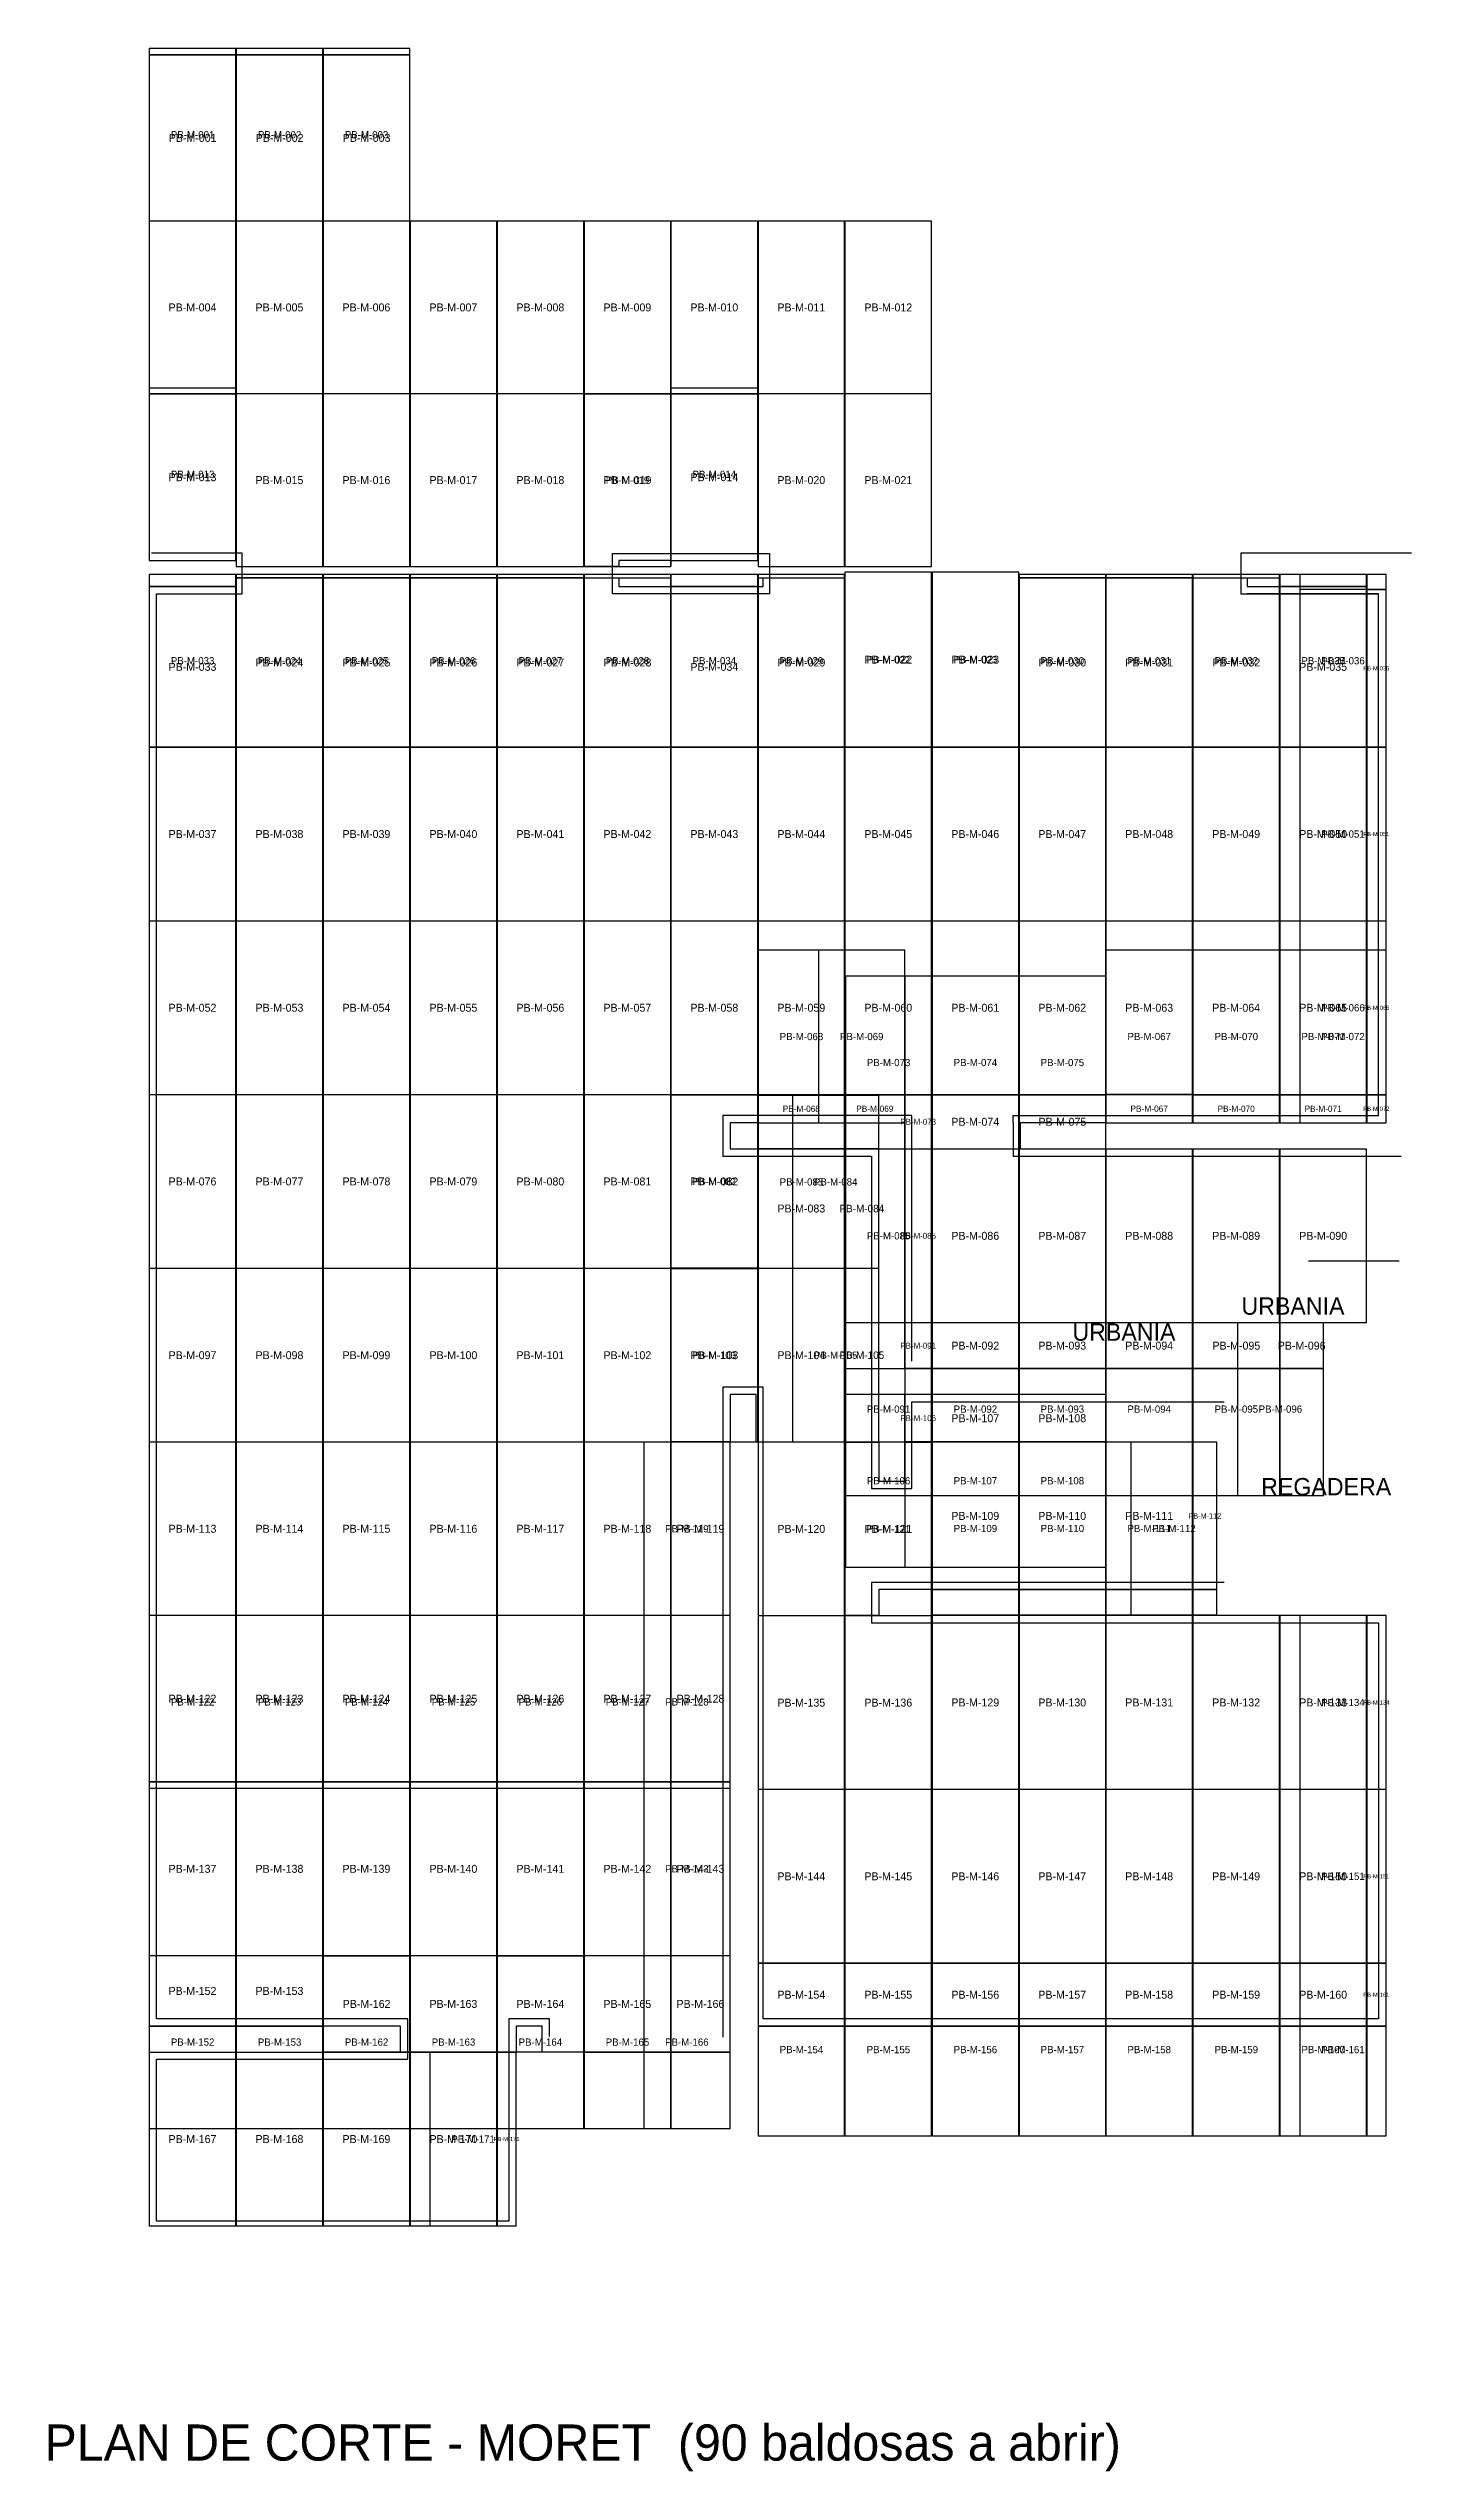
# Model space of a CAD drawing. Header units: metres. Extents: x 271 to 299.5, y -91.2 to -56.5.
# Drawn here: x 271.76 to 281.19, y -73.77 to -57.01 of the extents above; entities that cross this region are included whole.
import ezdxf
from ezdxf.enums import TextEntityAlignment as Align

# ---------------------------------------------------------------- set-up
doc = ezdxf.new("R2010")
doc.units = ezdxf.units.M
for name, color, linetype in [('CORTE-TEXTO', 5, 'Continuous'), ('ETIQUETAS', 7, 'Continuous'), ('PISO-MORET', 30, 'Continuous'), ('REGADERA-MALLA-MURO', 1, 'Continuous'), ('SOBRANTES-MAPA', 6, 'Continuous'), ('SOBRANTES-RECORTE', 2, 'Continuous'), ('SOBRANTES-TEXTO', 6, 'Continuous'), ('URBANIA-LAVANDERIA', 5, 'Continuous'), ('ZOCLO', 3, 'Continuous')]:
    doc.layers.add(name, color=color, linetype=linetype)

msp = doc.modelspace()

# ---------------------------------------------------------------- texts
at = {"layer": 'CORTE-TEXTO'}
msp.add_text('PLAN DE CORTE - MORET  (90 baldosas a abrir)', height=0.25, dxfattribs=at).set_placement((275.454, -73.574), align=Align.MIDDLE_CENTER)
at = {"layer": 'ETIQUETAS'}
for s, height, p in [('PB-M-001', 0.055, (272.754, -57.627)), ('PB-M-002', 0.055, (273.356, -57.627)), ('PB-M-003', 0.055, (273.958, -57.627)), ('PB-M-004', 0.055, (272.753, -58.8)), ('PB-M-005', 0.055, (273.355, -58.8)), ('PB-M-006', 0.055, (273.957, -58.8)), ('PB-M-007', 0.055, (274.559, -58.8)), ('PB-M-008', 0.055, (275.161, -58.8)), ('PB-M-009', 0.055, (275.763, -58.8)), ('PB-M-010', 0.055, (276.365, -58.8)), ('PB-M-011', 0.055, (276.967, -58.8)), ('PB-M-012', 0.055, (277.569, -58.8)), ('PB-M-013', 0.055, (272.753, -59.975)), ('PB-M-015', 0.055, (273.355, -59.995)), ('PB-M-016', 0.055, (273.957, -59.995)), ('PB-M-017', 0.055, (274.559, -59.995)), ('PB-M-018', 0.055, (275.161, -59.995)), ('PB-M-019', 0.055, (275.764, -59.995)), ('PB-M-014', 0.055, (276.365, -59.975)), ('PB-M-020', 0.055, (276.967, -59.995)), ('PB-M-021', 0.055, (277.569, -59.995)), ('PB-M-033', 0.055, (272.753, -61.287)), ('PB-M-024', 0.055, (273.355, -61.257)), ('PB-M-025', 0.055, (273.957, -61.257)), ('PB-M-026', 0.055, (274.559, -61.257)), ('PB-M-027', 0.055, (275.161, -61.257)), ('PB-M-028', 0.055, (275.764, -61.257)), ('PB-M-034', 0.055, (276.365, -61.287)), ('PB-M-029', 0.055, (276.968, -61.257)), ('PB-M-022', 0.055, (277.569, -61.237)), ('PB-M-023', 0.055, (278.171, -61.237)), ('PB-M-030', 0.055, (278.773, -61.257)), ('PB-M-031', 0.055, (279.375, -61.257)), ('PB-M-032', 0.055, (279.978, -61.257)), ('PB-M-035', 0.055, (280.579, -61.287)), ('PB-M-036', 0.029, (280.947, -61.297)), ('PB-M-037', 0.055, (272.753, -62.444)), ('PB-M-038', 0.055, (273.355, -62.444)), ('PB-M-039', 0.055, (273.957, -62.444)), ('PB-M-040', 0.055, (274.559, -62.444)), ('PB-M-041', 0.055, (275.161, -62.444)), ('PB-M-042', 0.055, (275.763, -62.444)), ('PB-M-043', 0.055, (276.365, -62.444)), ('PB-M-044', 0.055, (276.967, -62.444)), ('PB-M-045', 0.055, (277.569, -62.444)), ('PB-M-046', 0.055, (278.171, -62.444)), ('PB-M-047', 0.055, (278.773, -62.444)), ('PB-M-048', 0.055, (279.375, -62.444)), ('PB-M-049', 0.055, (279.977, -62.444)), ('PB-M-050', 0.055, (280.579, -62.444)), ('PB-M-051', 0.029, (280.947, -62.444)), ('PB-M-052', 0.055, (272.753, -63.646)), ('PB-M-053', 0.055, (273.355, -63.646)), ('PB-M-054', 0.055, (273.957, -63.646)), ('PB-M-055', 0.055, (274.559, -63.646)), ('PB-M-056', 0.055, (275.161, -63.646)), ('PB-M-057', 0.055, (275.763, -63.646)), ('PB-M-058', 0.055, (276.365, -63.646)), ('PB-M-059', 0.055, (276.967, -63.646)), ('PB-M-060', 0.055, (277.569, -63.646)), ('PB-M-061', 0.055, (278.171, -63.646)), ('PB-M-062', 0.055, (278.773, -63.646)), ('PB-M-063', 0.055, (279.375, -63.646)), ('PB-M-064', 0.055, (279.977, -63.646)), ('PB-M-065', 0.055, (280.579, -63.646)), ('PB-M-066', 0.029, (280.947, -63.646)), ('PB-M-068', 0.0427, (276.967, -64.345)), ('PB-M-069', 0.0427, (277.476, -64.345)), ('PB-M-067', 0.0431, (279.375, -64.344)), ('PB-M-070', 0.0427, (279.977, -64.345)), ('PB-M-071', 0.0427, (280.579, -64.345)), ('PB-M-072', 0.029, (280.947, -64.345)), ('PB-M-073', 0.0409, (277.776, -64.435)), ('PB-M-074', 0.055, (278.171, -64.435)), ('PB-M-075', 0.055, (278.774, -64.435)), ('PB-M-076', 0.055, (272.753, -64.848)), ('PB-M-077', 0.055, (273.355, -64.848)), ('PB-M-078', 0.055, (273.957, -64.848)), ('PB-M-079', 0.055, (274.559, -64.848)), ('PB-M-080', 0.055, (275.161, -64.848)), ('PB-M-081', 0.055, (275.763, -64.848)), ('PB-M-082', 0.055, (276.365, -64.848)), ('PB-M-083', 0.055, (276.967, -65.035)), ('PB-M-084', 0.0515, (277.386, -65.035)), ('PB-M-085', 0.0409, (277.776, -65.224)), ('PB-M-086', 0.055, (278.171, -65.224)), ('PB-M-087', 0.055, (278.773, -65.224)), ('PB-M-088', 0.055, (279.375, -65.224)), ('PB-M-089', 0.055, (279.977, -65.224)), ('PB-M-090', 0.055, (280.579, -65.224)), ('PB-M-097', 0.055, (272.753, -66.05)), ('PB-M-098', 0.055, (273.355, -66.05)), ('PB-M-099', 0.055, (273.957, -66.05)), ('PB-M-100', 0.055, (274.559, -66.05)), ('PB-M-101', 0.055, (275.161, -66.05)), ('PB-M-102', 0.055, (275.763, -66.05)), ('PB-M-103', 0.055, (276.365, -66.05)), ('PB-M-104', 0.055, (276.967, -66.05)), ('PB-M-105', 0.0515, (277.386, -66.05)), ('PB-M-091', 0.0409, (277.776, -65.984)), ('PB-M-092', 0.055, (278.171, -65.984)), ('PB-M-093', 0.055, (278.773, -65.984)), ('PB-M-094', 0.055, (279.375, -65.984)), ('PB-M-095', 0.055, (279.978, -65.984)), ('PB-M-096', 0.055, (280.43, -65.984)), ('PB-M-106', 0.0409, (277.776, -66.486)), ('PB-M-107', 0.055, (278.171, -66.486)), ('PB-M-108', 0.055, (278.773, -66.486)), ('PB-M-113', 0.055, (272.753, -67.251)), ('PB-M-114', 0.055, (273.355, -67.251)), ('PB-M-115', 0.055, (273.957, -67.251)), ('PB-M-116', 0.055, (274.559, -67.251)), ('PB-M-117', 0.055, (275.161, -67.251)), ('PB-M-118', 0.055, (275.763, -67.251)), ('PB-M-119', 0.055, (276.269, -67.251)), ('PB-M-120', 0.055, (276.967, -67.252)), ('PB-M-121', 0.055, (277.57, -67.252)), ('PB-M-109', 0.055, (278.171, -67.162)), ('PB-M-110', 0.055, (278.773, -67.162)), ('PB-M-111', 0.055, (279.375, -67.162)), ('PB-M-112', 0.0365, (279.76, -67.162)), ('PB-M-122', 0.055, (272.753, -68.427)), ('PB-M-123', 0.055, (273.355, -68.427)), ('PB-M-124', 0.055, (273.957, -68.427)), ('PB-M-125', 0.055, (274.559, -68.427)), ('PB-M-126', 0.055, (275.161, -68.427)), ('PB-M-127', 0.055, (275.763, -68.427)), ('PB-M-128', 0.055, (276.269, -68.427)), ('PB-M-135', 0.055, (276.967, -68.454)), ('PB-M-136', 0.055, (277.569, -68.454)), ('PB-M-129', 0.055, (278.171, -68.453)), ('PB-M-130', 0.055, (278.773, -68.453)), ('PB-M-131', 0.055, (279.375, -68.453)), ('PB-M-132', 0.055, (279.977, -68.453)), ('PB-M-133', 0.055, (280.579, -68.453)), ('PB-M-134', 0.029, (280.947, -68.453)), ('PB-M-137', 0.055, (272.753, -69.604)), ('PB-M-138', 0.055, (273.355, -69.604)), ('PB-M-139', 0.055, (273.957, -69.604)), ('PB-M-140', 0.055, (274.559, -69.604)), ('PB-M-141', 0.055, (275.161, -69.604)), ('PB-M-142', 0.055, (275.763, -69.604)), ('PB-M-143', 0.055, (276.269, -69.604)), ('PB-M-144', 0.055, (276.967, -69.656)), ('PB-M-145', 0.055, (277.569, -69.656)), ('PB-M-146', 0.055, (278.171, -69.656)), ('PB-M-147', 0.055, (278.773, -69.656)), ('PB-M-148', 0.055, (279.375, -69.656)), ('PB-M-149', 0.055, (279.977, -69.656)), ('PB-M-150', 0.055, (280.579, -69.656)), ('PB-M-151', 0.029, (280.947, -69.656)), ('PB-M-152', 0.055, (272.753, -70.449)), ('PB-M-153', 0.055, (273.355, -70.449)), ('PB-M-162', 0.055, (273.958, -70.539)), ('PB-M-163', 0.055, (274.559, -70.539)), ('PB-M-164', 0.055, (275.161, -70.539)), ('PB-M-165', 0.055, (275.763, -70.539)), ('PB-M-166', 0.055, (276.269, -70.539)), ('PB-M-154', 0.055, (276.967, -70.475)), ('PB-M-155', 0.055, (277.569, -70.475)), ('PB-M-156', 0.055, (278.171, -70.475)), ('PB-M-157', 0.055, (278.773, -70.475)), ('PB-M-158', 0.055, (279.375, -70.475)), ('PB-M-159', 0.055, (279.977, -70.475)), ('PB-M-160', 0.055, (280.579, -70.475)), ('PB-M-161', 0.029, (280.947, -70.475)), ('PB-M-167', 0.055, (272.753, -71.474)), ('PB-M-168', 0.055, (273.355, -71.474)), ('PB-M-169', 0.055, (273.957, -71.474)), ('PB-M-170', 0.055, (274.559, -71.474)), ('PB-M-171', 0.029, (274.927, -71.474))]:
    msp.add_text(s, height=height, dxfattribs=at).set_placement(p, align=Align.MIDDLE_CENTER)
at = {"layer": 'REGADERA-MALLA-MURO'}
msp.add_text('REGADERA', height=0.12, dxfattribs=at).set_placement((280.6, -66.96), align=Align.MIDDLE_CENTER)
at = {"layer": 'SOBRANTES-TEXTO'}
for s, p in [('PB-M-001', (272.754, -57.605)), ('PB-M-002', (273.356, -57.605)), ('PB-M-003', (273.958, -57.605)), ('PB-M-013', (272.754, -59.955)), ('PB-M-019', (275.764, -59.995)), ('PB-M-014', (276.365, -59.955)), ('PB-M-033', (272.754, -61.245)), ('PB-M-024', (273.356, -61.245)), ('PB-M-025', (273.958, -61.245)), ('PB-M-026', (274.56, -61.245)), ('PB-M-027', (275.161, -61.245)), ('PB-M-028', (275.764, -61.245)), ('PB-M-034', (276.365, -61.245)), ('PB-M-029', (276.968, -61.245)), ('PB-M-022', (277.57, -61.237)), ('PB-M-023', (278.172, -61.237)), ('PB-M-030', (278.774, -61.245)), ('PB-M-031', (279.375, -61.245)), ('PB-M-032', (279.978, -61.245)), ('PB-M-035', (280.579, -61.245)), ('PB-M-036', (280.716, -61.245)), ('PB-M-051', (280.716, -62.444)), ('PB-M-066', (280.716, -63.646)), ('PB-M-068', (276.968, -63.845)), ('PB-M-069', (277.385, -63.845)), ('PB-M-067', (279.375, -63.845)), ('PB-M-070', (279.978, -63.845)), ('PB-M-071', (280.579, -63.845)), ('PB-M-072', (280.716, -63.845)), ('PB-M-073', (277.571, -64.025)), ('PB-M-074', (278.172, -64.025)), ('PB-M-075', (278.774, -64.025)), ('PB-M-082', (276.365, -64.848)), ('PB-M-083', (276.968, -64.851)), ('PB-M-084', (277.205, -64.851)), ('PB-M-085', (277.571, -65.224)), ('PB-M-103', (276.365, -66.05)), ('PB-M-105', (277.205, -66.05)), ('PB-M-091', (277.571, -66.423)), ('PB-M-092', (278.172, -66.423)), ('PB-M-093', (278.774, -66.423)), ('PB-M-094', (279.375, -66.423)), ('PB-M-095', (279.978, -66.423)), ('PB-M-096', (280.283, -66.423)), ('PB-M-106', (277.571, -66.919)), ('PB-M-107', (278.172, -66.919)), ('PB-M-108', (278.774, -66.919)), ('PB-M-119', (276.175, -67.251)), ('PB-M-121', (277.57, -67.252)), ('PB-M-109', (278.172, -67.249)), ('PB-M-110', (278.774, -67.249)), ('PB-M-111', (279.375, -67.249)), ('PB-M-112', (279.546, -67.249)), ('PB-M-122', (272.754, -68.449)), ('PB-M-123', (273.356, -68.449)), ('PB-M-124', (273.958, -68.449)), ('PB-M-125', (274.56, -68.449)), ('PB-M-126', (275.161, -68.449)), ('PB-M-127', (275.764, -68.449)), ('PB-M-128', (276.175, -68.449)), ('PB-M-134', (280.716, -68.453)), ('PB-M-143', (276.175, -69.604)), ('PB-M-151', (280.716, -69.656)), ('PB-M-152', (272.754, -70.803)), ('PB-M-153', (273.356, -70.803)), ('PB-M-162', (273.958, -70.803)), ('PB-M-163', (274.56, -70.803)), ('PB-M-164', (275.161, -70.803)), ('PB-M-165', (275.764, -70.803)), ('PB-M-166', (276.175, -70.803)), ('PB-M-154', (276.968, -70.855)), ('PB-M-155', (277.57, -70.855)), ('PB-M-156', (278.172, -70.855)), ('PB-M-157', (278.774, -70.855)), ('PB-M-158', (279.375, -70.855)), ('PB-M-159', (279.978, -70.855)), ('PB-M-160', (280.579, -70.855)), ('PB-M-161', (280.716, -70.855)), ('PB-M-171', (274.695, -71.474))]:
    msp.add_text(s, height=0.05, dxfattribs=at).set_placement(p, align=Align.MIDDLE_CENTER)
at = {"layer": 'URBANIA-LAVANDERIA'}
for p in [(280.37, -65.71), (279.2, -65.89)]:
    msp.add_text('URBANIA', height=0.12, dxfattribs=at).set_placement(p, align=Align.MIDDLE_CENTER)

# ---------------------------------------------------------------- linework, layer by layer
at = {"layer": 'PISO-MORET'}
for points in [[(272.454, -58.202), (273.054, -58.202), (273.054, -57.052), (272.454, -57.052)], [(273.055, -58.202), (273.656, -58.202), (273.656, -57.052), (273.055, -57.052)], [(273.658, -58.202), (274.257, -58.202), (274.257, -57.052), (273.658, -57.052)], [(272.454, -59.396), (273.054, -59.396), (273.054, -58.204), (272.454, -58.204)], [(273.055, -59.396), (273.656, -59.396), (273.656, -58.204), (273.055, -58.204)], [(273.658, -59.396), (274.257, -59.396), (274.257, -58.204), (273.658, -58.204)], [(274.26, -59.396), (274.86, -59.396), (274.86, -58.204), (274.26, -58.204)], [(274.861, -59.396), (275.462, -59.396), (275.462, -58.204), (274.861, -58.204)], [(275.464, -59.396), (276.063, -59.396), (276.063, -58.204), (275.464, -58.204)], [(276.065, -59.396), (276.666, -59.396), (276.666, -58.204), (276.065, -58.204)], [(276.668, -59.396), (277.267, -59.396), (277.267, -58.204), (276.668, -58.204)], [(277.269, -59.396), (277.869, -59.396), (277.869, -58.204), (277.269, -58.204)], [(272.454, -60.552), (273.054, -60.552), (273.054, -59.398), (272.454, -59.398)], [(273.055, -60.592), (273.656, -60.592), (273.656, -59.398), (273.055, -59.398)], [(273.658, -60.592), (274.257, -60.592), (274.257, -59.398), (273.658, -59.398)], [(274.26, -60.592), (274.86, -60.592), (274.86, -59.398), (274.26, -59.398)], [(274.861, -60.592), (275.462, -60.592), (275.462, -59.398), (274.861, -59.398)], [(275.464, -60.592), (275.464, -59.398), (276.063, -59.398), (276.063, -60.592), (276.063, -60.592), (276.063, -60.552), (275.704, -60.552), (275.704, -60.592)], [(276.065, -60.552), (276.666, -60.552), (276.666, -59.398), (276.065, -59.398)], [(276.668, -60.592), (277.267, -60.592), (277.267, -59.398), (276.668, -59.398)], [(277.269, -60.592), (277.869, -60.592), (277.869, -59.398), (277.269, -59.398)], [(273.055, -61.842), (273.656, -61.842), (273.656, -60.672), (273.055, -60.672)], [(273.658, -61.842), (274.257, -61.842), (274.257, -60.672), (273.658, -60.672)], [(274.26, -61.842), (274.86, -61.842), (274.86, -60.672), (274.26, -60.672)], [(274.861, -61.842), (275.462, -61.842), (275.462, -60.672), (274.861, -60.672)], [(276.063, -60.672), (276.063, -61.842), (275.464, -61.842), (275.464, -60.672), (275.704, -60.672), (275.704, -60.732), (276.063, -60.732), (276.063, -60.672)], [(277.267, -60.672), (277.267, -61.842), (276.668, -61.842), (276.668, -60.732), (276.704, -60.732), (276.704, -60.672)], [(277.269, -61.842), (277.869, -61.842), (277.869, -60.632), (277.269, -60.632)], [(277.872, -61.842), (278.472, -61.842), (278.472, -60.632), (277.872, -60.632)], [(278.474, -61.842), (279.074, -61.842), (279.074, -60.672), (278.474, -60.672)], [(279.075, -61.842), (279.675, -61.842), (279.675, -60.672), (279.075, -60.672)], [(280.277, -60.672), (280.277, -61.842), (279.678, -61.842), (279.678, -60.672), (280.053, -60.672), (280.053, -60.732), (280.277, -60.732), (280.277, -60.672)], [(272.454, -61.842), (273.054, -61.842), (273.054, -60.732), (272.454, -60.732)], [(276.065, -61.842), (276.666, -61.842), (276.666, -60.732), (276.065, -60.732)], [(280.279, -61.842), (280.88, -61.842), (280.88, -60.732), (280.279, -60.732)], [(280.882, -61.842), (281.014, -61.842), (281.014, -60.751), (280.882, -60.751)], [(272.454, -63.044), (273.054, -63.044), (273.054, -61.844), (272.454, -61.844)], [(273.055, -63.044), (273.656, -63.044), (273.656, -61.844), (273.055, -61.844)], [(273.658, -63.044), (274.257, -63.044), (274.257, -61.844), (273.658, -61.844)], [(274.26, -63.044), (274.86, -63.044), (274.86, -61.844), (274.26, -61.844)], [(274.861, -63.044), (275.462, -63.044), (275.462, -61.844), (274.861, -61.844)], [(275.464, -63.044), (276.063, -63.044), (276.063, -61.844), (275.464, -61.844)], [(276.065, -63.044), (276.666, -63.044), (276.666, -61.844), (276.065, -61.844)], [(276.668, -63.044), (277.267, -63.044), (277.267, -61.844), (276.668, -61.844)], [(277.269, -63.044), (277.869, -63.044), (277.869, -61.844), (277.269, -61.844)], [(277.872, -63.044), (278.472, -63.044), (278.472, -61.844), (277.872, -61.844)], [(278.474, -63.044), (279.074, -63.044), (279.074, -61.844), (278.474, -61.844)], [(279.075, -63.044), (279.675, -63.044), (279.675, -61.844), (279.075, -61.844)], [(279.678, -63.044), (280.277, -63.044), (280.277, -61.844), (279.678, -61.844)], [(280.279, -63.044), (280.88, -63.044), (280.88, -61.844), (280.279, -61.844)], [(280.882, -63.044), (281.014, -63.044), (281.014, -61.844), (280.882, -61.844)], [(272.454, -64.246), (273.054, -64.246), (273.054, -63.046), (272.454, -63.046)], [(273.055, -64.246), (273.656, -64.246), (273.656, -63.046), (273.055, -63.046)], [(273.658, -64.246), (274.257, -64.246), (274.257, -63.046), (273.658, -63.046)], [(274.26, -64.246), (274.86, -64.246), (274.86, -63.046), (274.26, -63.046)], [(274.861, -64.246), (275.462, -64.246), (275.462, -63.046), (274.861, -63.046)], [(275.464, -64.246), (276.063, -64.246), (276.063, -63.046), (275.464, -63.046)], [(276.065, -64.246), (276.666, -64.246), (276.666, -63.046), (276.065, -63.046)], [(276.668, -64.246), (277.267, -64.246), (277.267, -63.046), (276.668, -63.046)], [(277.269, -64.246), (277.869, -64.246), (277.869, -63.046), (277.269, -63.046)], [(277.872, -64.246), (278.472, -64.246), (278.472, -63.046), (277.872, -63.046)], [(278.474, -64.246), (279.074, -64.246), (279.074, -63.046), (278.474, -63.046)], [(279.075, -64.246), (279.675, -64.246), (279.675, -63.046), (279.075, -63.046)], [(279.678, -64.246), (280.277, -64.246), (280.277, -63.046), (279.678, -63.046)], [(280.279, -64.246), (280.88, -64.246), (280.88, -63.046), (280.279, -63.046)], [(280.882, -64.246), (281.014, -64.246), (281.014, -63.046), (280.882, -63.046)], [(272.454, -65.448), (273.054, -65.448), (273.054, -64.248), (272.454, -64.248)], [(273.055, -65.448), (273.656, -65.448), (273.656, -64.248), (273.055, -64.248)], [(273.658, -65.448), (274.257, -65.448), (274.257, -64.248), (273.658, -64.248)], [(274.26, -65.448), (274.86, -65.448), (274.86, -64.248), (274.26, -64.248)], [(274.861, -65.448), (275.462, -65.448), (275.462, -64.248), (274.861, -64.248)], [(275.464, -65.448), (276.063, -65.448), (276.063, -64.248), (275.464, -64.248)], [(276.666, -65.448), (276.065, -65.448), (276.065, -64.248), (276.666, -64.248), (276.666, -64.442), (276.474, -64.442), (276.474, -64.622), (276.666, -64.622)], [(276.668, -64.442), (277.267, -64.442), (277.267, -64.248), (276.668, -64.248)], [(277.269, -64.442), (277.683, -64.442), (277.683, -64.248), (277.269, -64.248)], [(277.683, -64.622), (277.869, -64.622), (277.869, -64.248), (277.683, -64.248)], [(277.872, -64.622), (278.472, -64.622), (278.472, -64.248), (277.872, -64.248)], [(278.474, -64.622), (278.474, -64.248), (279.074, -64.248), (279.074, -64.442), (278.483, -64.442), (278.483, -64.622)], [(279.075, -64.442), (279.675, -64.442), (279.675, -64.246), (279.075, -64.246)], [(279.678, -64.442), (280.277, -64.442), (280.277, -64.248), (279.678, -64.248)], [(280.279, -64.442), (280.88, -64.442), (280.88, -64.248), (280.279, -64.248)], [(280.882, -64.442), (281.014, -64.442), (281.014, -64.248), (280.882, -64.248)], [(276.668, -65.448), (277.267, -65.448), (277.267, -64.622), (276.668, -64.622)], [(277.269, -65.448), (277.503, -65.448), (277.503, -64.622), (277.269, -64.622)], [(277.683, -65.824), (277.869, -65.824), (277.869, -64.624), (277.683, -64.624)], [(277.872, -65.824), (278.472, -65.824), (278.472, -64.624), (277.872, -64.624)], [(278.474, -65.824), (279.074, -65.824), (279.074, -64.624), (278.474, -64.624)], [(279.075, -65.824), (279.675, -65.824), (279.675, -64.624), (279.075, -64.624)], [(279.678, -65.824), (280.277, -65.824), (280.277, -64.624), (279.678, -64.624)], [(280.279, -65.824), (280.88, -65.824), (280.88, -64.624), (280.279, -64.624)], [(272.454, -66.65), (273.054, -66.65), (273.054, -65.45), (272.454, -65.45)], [(273.055, -66.65), (273.656, -66.65), (273.656, -65.45), (273.055, -65.45)], [(273.658, -66.65), (274.257, -66.65), (274.257, -65.45), (273.658, -65.45)], [(274.26, -66.65), (274.86, -66.65), (274.86, -65.45), (274.26, -65.45)], [(274.861, -66.65), (275.462, -66.65), (275.462, -65.45), (274.861, -65.45)], [(275.464, -66.65), (276.063, -66.65), (276.063, -65.45), (275.464, -65.45)], [(276.065, -66.65), (276.065, -65.45), (276.666, -65.45), (276.666, -66.65), (276.654, -66.65), (276.654, -66.322), (276.474, -66.322), (276.474, -66.65)], [(276.668, -66.65), (277.267, -66.65), (277.267, -65.45), (276.668, -65.45)], [(277.269, -66.65), (277.503, -66.65), (277.503, -65.45), (277.269, -65.45)], [(277.683, -66.142), (277.869, -66.142), (277.869, -65.826), (277.683, -65.826)], [(277.872, -66.142), (278.472, -66.142), (278.472, -65.826), (277.872, -65.826)], [(278.474, -66.142), (279.074, -66.142), (279.074, -65.826), (278.474, -65.826)], [(279.075, -66.142), (279.675, -66.142), (279.675, -65.826), (279.075, -65.826)], [(279.678, -66.142), (280.278, -66.142), (280.278, -65.826), (279.678, -65.826)], [(280.279, -66.142), (280.581, -66.142), (280.581, -65.826), (280.279, -65.826)], [(277.683, -66.65), (277.869, -66.65), (277.869, -66.322), (277.683, -66.322)], [(277.872, -66.65), (278.472, -66.65), (278.472, -66.322), (277.872, -66.322)], [(278.474, -66.65), (279.074, -66.65), (279.074, -66.322), (278.474, -66.322)], [(272.454, -67.85), (273.054, -67.85), (273.054, -66.652), (272.454, -66.652)], [(273.055, -67.85), (273.656, -67.85), (273.656, -66.652), (273.055, -66.652)], [(273.658, -67.85), (274.257, -67.85), (274.257, -66.652), (273.658, -66.652)], [(274.26, -67.85), (274.86, -67.85), (274.86, -66.652), (274.26, -66.652)], [(274.861, -67.85), (275.462, -67.85), (275.462, -66.652), (274.861, -66.652)], [(275.464, -67.85), (276.063, -67.85), (276.063, -66.652), (275.464, -66.652)], [(276.065, -67.85), (276.474, -67.85), (276.474, -66.652), (276.065, -66.652)], [(276.668, -67.852), (277.267, -67.852), (277.267, -66.652), (276.668, -66.652)], [(277.269, -66.652), (277.503, -66.652), (277.503, -66.922), (277.683, -66.922), (277.683, -66.652), (277.869, -66.652), (277.869, -67.672), (277.503, -67.672), (277.503, -67.852), (277.269, -67.852)], [(277.872, -67.672), (278.472, -67.672), (278.472, -66.652), (277.872, -66.652)], [(278.474, -67.672), (279.074, -67.672), (279.074, -66.652), (278.474, -66.652)], [(279.075, -67.672), (279.675, -67.672), (279.675, -66.652), (279.075, -66.652)], [(279.678, -67.672), (279.844, -67.672), (279.844, -66.652), (279.678, -66.652)], [(272.454, -69.002), (273.054, -69.002), (273.054, -67.852), (272.454, -67.852)], [(273.055, -69.002), (273.656, -69.002), (273.656, -67.852), (273.055, -67.852)], [(273.658, -69.002), (274.257, -69.002), (274.257, -67.852), (273.658, -67.852)], [(274.26, -69.002), (274.86, -69.002), (274.86, -67.852), (274.26, -67.852)], [(274.861, -69.002), (275.462, -69.002), (275.462, -67.852), (274.861, -67.852)], [(275.464, -69.002), (276.063, -69.002), (276.063, -67.852), (275.464, -67.852)], [(276.065, -69.002), (276.474, -69.002), (276.474, -67.852), (276.065, -67.852)], [(276.668, -69.054), (277.267, -69.054), (277.267, -67.854), (276.668, -67.854)], [(277.269, -69.054), (277.869, -69.054), (277.869, -67.854), (277.269, -67.854)], [(277.872, -69.054), (278.472, -69.054), (278.472, -67.852), (277.872, -67.852)], [(278.474, -69.054), (279.074, -69.054), (279.074, -67.852), (278.474, -67.852)], [(279.075, -69.054), (279.675, -69.054), (279.675, -67.852), (279.075, -67.852)], [(279.678, -69.054), (280.277, -69.054), (280.277, -67.852), (279.678, -67.852)], [(280.279, -69.054), (280.88, -69.054), (280.88, -67.852), (280.279, -67.852)], [(280.882, -69.054), (281.014, -69.054), (281.014, -67.852), (280.882, -67.852)], [(272.454, -70.204), (273.054, -70.204), (273.054, -69.004), (272.454, -69.004)], [(273.055, -70.204), (273.656, -70.204), (273.656, -69.004), (273.055, -69.004)], [(273.658, -70.204), (274.257, -70.204), (274.257, -69.004), (273.658, -69.004)], [(274.26, -70.204), (274.86, -70.204), (274.86, -69.004), (274.26, -69.004)], [(274.861, -70.204), (275.462, -70.204), (275.462, -69.004), (274.861, -69.004)], [(275.464, -70.204), (276.063, -70.204), (276.063, -69.004), (275.464, -69.004)], [(276.065, -70.204), (276.474, -70.204), (276.474, -69.004), (276.065, -69.004)], [(276.668, -70.256), (277.267, -70.256), (277.267, -69.056), (276.668, -69.056)], [(277.269, -70.256), (277.869, -70.256), (277.869, -69.056), (277.269, -69.056)], [(277.872, -70.256), (278.472, -70.256), (278.472, -69.056), (277.872, -69.056)], [(278.474, -70.256), (279.074, -70.256), (279.074, -69.056), (278.474, -69.056)], [(279.075, -70.256), (279.675, -70.256), (279.675, -69.056), (279.075, -69.056)], [(279.678, -70.256), (280.277, -70.256), (280.277, -69.056), (279.678, -69.056)], [(280.279, -70.256), (280.88, -70.256), (280.88, -69.056), (280.279, -69.056)], [(280.882, -70.256), (281.014, -70.256), (281.014, -69.056), (280.882, -69.056)], [(272.454, -70.692), (273.054, -70.692), (273.054, -70.206), (272.454, -70.206)], [(273.055, -70.692), (273.656, -70.692), (273.656, -70.206), (273.055, -70.206)], [(273.658, -70.206), (274.257, -70.206), (274.257, -70.872), (274.193, -70.872), (274.193, -70.692), (273.658, -70.692)], [(274.26, -70.872), (274.86, -70.872), (274.86, -70.206), (274.26, -70.206)], [(274.861, -70.872), (274.861, -70.206), (275.462, -70.206), (275.462, -70.872), (275.173, -70.872), (275.173, -70.692), (274.993, -70.692), (274.993, -70.872)], [(275.464, -70.872), (276.063, -70.872), (276.063, -70.206), (275.464, -70.206)], [(276.065, -70.872), (276.474, -70.872), (276.474, -70.206), (276.065, -70.206)], [(276.668, -70.692), (277.267, -70.692), (277.267, -70.258), (276.668, -70.258)], [(277.269, -70.692), (277.869, -70.692), (277.869, -70.258), (277.269, -70.258)], [(277.872, -70.692), (278.472, -70.692), (278.472, -70.258), (277.872, -70.258)], [(278.474, -70.692), (279.074, -70.692), (279.074, -70.258), (278.474, -70.258)], [(279.075, -70.692), (279.675, -70.692), (279.675, -70.258), (279.075, -70.258)], [(279.678, -70.692), (280.277, -70.692), (280.277, -70.258), (279.678, -70.258)], [(280.279, -70.692), (280.88, -70.692), (280.88, -70.258), (280.279, -70.258)], [(280.882, -70.692), (281.014, -70.692), (281.014, -70.258), (280.882, -70.258)], [(272.454, -72.074), (273.054, -72.074), (273.054, -70.874), (272.454, -70.874)], [(273.055, -72.074), (273.656, -72.074), (273.656, -70.874), (273.055, -70.874)], [(273.658, -72.074), (274.257, -72.074), (274.257, -70.874), (273.658, -70.874)], [(274.26, -72.074), (274.86, -72.074), (274.86, -70.874), (274.26, -70.874)], [(274.861, -72.074), (274.993, -72.074), (274.993, -70.874), (274.861, -70.874)]]:
    msp.add_lwpolyline(points, close=True, dxfattribs=at)
at = {"layer": 'SOBRANTES-MAPA'}
for points in [[(272.454, -58.202), (273.054, -58.202), (273.054, -57.008), (272.454, -57.008)], [(273.055, -58.202), (273.656, -58.202), (273.656, -57.008), (273.055, -57.008)], [(273.658, -58.202), (274.257, -58.202), (274.257, -57.008), (273.658, -57.008)], [(272.454, -60.552), (273.054, -60.552), (273.054, -59.358), (272.454, -59.358)], [(275.464, -60.592), (276.063, -60.592), (276.063, -59.398), (275.464, -59.398)], [(276.065, -60.552), (276.666, -60.552), (276.666, -59.358), (276.065, -59.358)], [(272.454, -61.842), (273.054, -61.842), (273.054, -60.648), (272.454, -60.648)], [(273.055, -61.842), (273.656, -61.842), (273.656, -60.648), (273.055, -60.648)], [(273.658, -61.842), (274.257, -61.842), (274.257, -60.648), (273.658, -60.648)], [(274.26, -61.842), (274.86, -61.842), (274.86, -60.648), (274.26, -60.648)], [(274.861, -61.842), (275.462, -61.842), (275.462, -60.648), (274.861, -60.648)], [(275.464, -61.842), (276.063, -61.842), (276.063, -60.648), (275.464, -60.648)], [(276.065, -61.842), (276.666, -61.842), (276.666, -60.648), (276.065, -60.648)], [(276.668, -61.842), (277.267, -61.842), (277.267, -60.648), (276.668, -60.648)], [(277.269, -61.842), (277.869, -61.842), (277.869, -60.632), (277.269, -60.632)], [(277.872, -61.842), (278.472, -61.842), (278.472, -60.632), (277.872, -60.632)], [(278.474, -61.842), (279.074, -61.842), (279.074, -60.648), (278.474, -60.648)], [(279.075, -61.842), (279.675, -61.842), (279.675, -60.648), (279.075, -60.648)], [(279.678, -61.842), (280.277, -61.842), (280.277, -60.648), (279.678, -60.648)], [(280.279, -61.842), (280.88, -61.842), (280.88, -60.648), (280.279, -60.648)], [(280.418, -61.842), (281.014, -61.842), (281.014, -60.648), (280.418, -60.648)], [(280.418, -63.044), (281.014, -63.044), (281.014, -61.844), (280.418, -61.844)], [(280.418, -64.246), (281.014, -64.246), (281.014, -63.046), (280.418, -63.046)], [(276.668, -64.442), (277.267, -64.442), (277.267, -63.248), (276.668, -63.248)], [(277.087, -64.442), (277.683, -64.442), (277.683, -63.248), (277.087, -63.248)], [(279.075, -64.442), (279.675, -64.442), (279.675, -63.248), (279.075, -63.248)], [(279.678, -64.442), (280.277, -64.442), (280.277, -63.248), (279.678, -63.248)], [(280.279, -64.442), (280.88, -64.442), (280.88, -63.248), (280.279, -63.248)], [(280.418, -64.442), (281.014, -64.442), (281.014, -63.248), (280.418, -63.248)], [(277.273, -64.622), (277.869, -64.622), (277.869, -63.428), (277.273, -63.428)], [(277.872, -64.622), (278.472, -64.622), (278.472, -63.428), (277.872, -63.428)], [(278.474, -64.622), (279.074, -64.622), (279.074, -63.428), (278.474, -63.428)], [(276.065, -65.448), (276.666, -65.448), (276.666, -64.248), (276.065, -64.248)], [(276.668, -65.448), (277.267, -65.448), (277.267, -64.254), (276.668, -64.254)], [(276.907, -65.448), (277.503, -65.448), (277.503, -64.254), (276.907, -64.254)], [(277.273, -65.824), (277.869, -65.824), (277.869, -64.624), (277.273, -64.624)], [(276.065, -66.65), (276.666, -66.65), (276.666, -65.45), (276.065, -65.45)], [(276.907, -66.65), (277.503, -66.65), (277.503, -65.45), (276.907, -65.45)], [(277.273, -67.02), (277.869, -67.02), (277.869, -65.826), (277.273, -65.826)], [(277.872, -67.02), (278.472, -67.02), (278.472, -65.826), (277.872, -65.826)], [(278.474, -67.02), (279.074, -67.02), (279.074, -65.826), (278.474, -65.826)], [(279.075, -67.02), (279.675, -67.02), (279.675, -65.826), (279.075, -65.826)], [(279.678, -67.02), (280.278, -67.02), (280.278, -65.826), (279.678, -65.826)], [(279.985, -67.02), (280.581, -67.02), (280.581, -65.826), (279.985, -65.826)], [(277.273, -67.516), (277.869, -67.516), (277.869, -66.322), (277.273, -66.322)], [(277.872, -67.516), (278.472, -67.516), (278.472, -66.322), (277.872, -66.322)], [(278.474, -67.516), (279.074, -67.516), (279.074, -66.322), (278.474, -66.322)], [(275.877, -67.85), (276.474, -67.85), (276.474, -66.652), (275.877, -66.652)], [(277.269, -67.852), (277.869, -67.852), (277.869, -66.652), (277.269, -66.652)], [(277.872, -67.846), (278.472, -67.846), (278.472, -66.652), (277.872, -66.652)], [(278.474, -67.846), (279.074, -67.846), (279.074, -66.652), (278.474, -66.652)], [(279.075, -67.846), (279.675, -67.846), (279.675, -66.652), (279.075, -66.652)], [(279.248, -67.846), (279.844, -67.846), (279.844, -66.652), (279.248, -66.652)], [(272.454, -69.046), (273.054, -69.046), (273.054, -67.852), (272.454, -67.852)], [(273.055, -69.046), (273.656, -69.046), (273.656, -67.852), (273.055, -67.852)], [(273.658, -69.046), (274.257, -69.046), (274.257, -67.852), (273.658, -67.852)], [(274.26, -69.046), (274.86, -69.046), (274.86, -67.852), (274.26, -67.852)], [(274.861, -69.046), (275.462, -69.046), (275.462, -67.852), (274.861, -67.852)], [(275.464, -69.046), (276.063, -69.046), (276.063, -67.852), (275.464, -67.852)], [(275.877, -69.046), (276.474, -69.046), (276.474, -67.852), (275.877, -67.852)], [(280.418, -69.054), (281.014, -69.054), (281.014, -67.852), (280.418, -67.852)], [(275.877, -70.204), (276.474, -70.204), (276.474, -69.004), (275.877, -69.004)], [(280.418, -70.256), (281.014, -70.256), (281.014, -69.056), (280.418, -69.056)], [(272.454, -71.4), (273.054, -71.4), (273.054, -70.206), (272.454, -70.206)], [(273.055, -71.4), (273.656, -71.4), (273.656, -70.206), (273.055, -70.206)], [(273.658, -71.4), (274.257, -71.4), (274.257, -70.206), (273.658, -70.206)], [(274.26, -71.4), (274.86, -71.4), (274.86, -70.206), (274.26, -70.206)], [(274.861, -71.4), (275.462, -71.4), (275.462, -70.206), (274.861, -70.206)], [(275.464, -71.4), (276.063, -71.4), (276.063, -70.206), (275.464, -70.206)], [(275.877, -71.4), (276.474, -71.4), (276.474, -70.206), (275.877, -70.206)], [(276.668, -71.452), (277.267, -71.452), (277.267, -70.258), (276.668, -70.258)], [(277.269, -71.452), (277.869, -71.452), (277.869, -70.258), (277.269, -70.258)], [(277.872, -71.452), (278.472, -71.452), (278.472, -70.258), (277.872, -70.258)], [(278.474, -71.452), (279.074, -71.452), (279.074, -70.258), (278.474, -70.258)], [(279.075, -71.452), (279.675, -71.452), (279.675, -70.258), (279.075, -70.258)], [(279.678, -71.452), (280.277, -71.452), (280.277, -70.258), (279.678, -70.258)], [(280.279, -71.452), (280.88, -71.452), (280.88, -70.258), (280.279, -70.258)], [(280.418, -71.452), (281.014, -71.452), (281.014, -70.258), (280.418, -70.258)], [(274.397, -72.074), (274.993, -72.074), (274.993, -70.874), (274.397, -70.874)]]:
    msp.add_lwpolyline(points, close=True, dxfattribs=at)
at = {"layer": 'SOBRANTES-RECORTE'}
for points in [[(272.454, -57.052), (273.054, -57.052), (273.054, -57.008), (272.454, -57.008)], [(273.055, -57.052), (273.656, -57.052), (273.656, -57.008), (273.055, -57.008)], [(273.658, -57.052), (274.257, -57.052), (274.257, -57.008), (273.658, -57.008)], [(272.454, -59.398), (273.054, -59.398), (273.054, -59.358), (272.454, -59.358)], [(276.065, -59.398), (276.666, -59.398), (276.666, -59.358), (276.065, -59.358)], [(272.454, -60.732), (273.054, -60.732), (273.054, -60.648), (272.454, -60.648)], [(273.055, -60.672), (273.656, -60.672), (273.656, -60.648), (273.055, -60.648)], [(273.658, -60.672), (274.257, -60.672), (274.257, -60.648), (273.658, -60.648)], [(274.26, -60.672), (274.86, -60.672), (274.86, -60.648), (274.26, -60.648)], [(274.861, -60.672), (275.462, -60.672), (275.462, -60.648), (274.861, -60.648)], [(275.464, -60.672), (276.063, -60.672), (276.063, -60.648), (275.464, -60.648)], [(276.065, -60.732), (276.666, -60.732), (276.666, -60.648), (276.065, -60.648)], [(276.668, -60.672), (277.267, -60.672), (277.267, -60.648), (276.668, -60.648)], [(278.474, -60.672), (279.074, -60.672), (279.074, -60.648), (278.474, -60.648)], [(279.075, -60.672), (279.675, -60.672), (279.675, -60.648), (279.075, -60.648)], [(279.678, -60.672), (280.277, -60.672), (280.277, -60.648), (279.678, -60.648)], [(280.279, -60.732), (280.88, -60.732), (280.88, -60.648), (280.279, -60.648)], [(280.882, -60.751), (281.014, -60.751), (281.014, -60.648), (280.882, -60.648)], [(280.418, -61.842), (280.882, -61.842), (280.882, -60.751), (280.418, -60.751)], [(280.418, -63.044), (280.882, -63.044), (280.882, -61.844), (280.418, -61.844)], [(280.418, -64.246), (280.882, -64.246), (280.882, -63.046), (280.418, -63.046)], [(276.668, -64.248), (277.267, -64.248), (277.267, -63.248), (276.668, -63.248)], [(277.269, -64.248), (277.683, -64.248), (277.683, -63.248), (277.269, -63.248)], [(279.075, -64.246), (279.675, -64.246), (279.675, -63.248), (279.075, -63.248)], [(279.678, -64.248), (280.277, -64.248), (280.277, -63.248), (279.678, -63.248)], [(280.279, -64.248), (280.88, -64.248), (280.88, -63.248), (280.279, -63.248)], [(280.882, -64.248), (281.014, -64.248), (281.014, -63.248), (280.882, -63.248)], [(277.683, -64.248), (277.869, -64.248), (277.869, -63.428), (277.683, -63.428)], [(277.872, -64.248), (278.472, -64.248), (278.472, -63.428), (277.872, -63.428)], [(278.474, -64.248), (279.074, -64.248), (279.074, -63.428), (278.474, -63.428)], [(276.668, -64.622), (277.267, -64.622), (277.267, -64.254), (276.668, -64.254)], [(277.087, -64.442), (277.269, -64.442), (277.269, -64.248), (277.087, -64.248)], [(277.269, -64.622), (277.503, -64.622), (277.503, -64.254), (277.269, -64.254)], [(277.273, -64.622), (277.683, -64.622), (277.683, -64.248), (277.273, -64.248)], [(280.418, -64.442), (280.882, -64.442), (280.882, -64.248), (280.418, -64.248)], [(276.907, -65.448), (277.269, -65.448), (277.269, -64.622), (276.907, -64.622)], [(277.273, -65.824), (277.683, -65.824), (277.683, -64.624), (277.273, -64.624)], [(276.907, -66.65), (277.269, -66.65), (277.269, -65.45), (276.907, -65.45)], [(277.273, -66.142), (277.683, -66.142), (277.683, -65.826), (277.273, -65.826)], [(279.985, -66.142), (280.279, -66.142), (280.279, -65.826), (279.985, -65.826)], [(277.683, -67.02), (277.869, -67.02), (277.869, -66.142), (277.683, -66.142)], [(277.872, -67.02), (278.472, -67.02), (278.472, -66.142), (277.872, -66.142)], [(278.474, -67.02), (279.074, -67.02), (279.074, -66.142), (278.474, -66.142)], [(279.075, -67.02), (279.675, -67.02), (279.675, -66.142), (279.075, -66.142)], [(279.678, -67.02), (280.278, -67.02), (280.278, -66.142), (279.678, -66.142)], [(280.279, -67.02), (280.581, -67.02), (280.581, -66.142), (280.279, -66.142)], [(277.273, -66.65), (277.683, -66.65), (277.683, -66.322), (277.273, -66.322)], [(275.877, -67.85), (276.065, -67.85), (276.065, -66.652), (275.877, -66.652)], [(277.683, -67.516), (277.869, -67.516), (277.869, -66.65), (277.683, -66.65)], [(277.872, -67.516), (278.472, -67.516), (278.472, -66.65), (277.872, -66.65)], [(278.474, -67.516), (279.074, -67.516), (279.074, -66.65), (278.474, -66.65)], [(279.248, -67.672), (279.678, -67.672), (279.678, -66.652), (279.248, -66.652)], [(277.872, -67.846), (278.472, -67.846), (278.472, -67.672), (277.872, -67.672)], [(278.474, -67.846), (279.074, -67.846), (279.074, -67.672), (278.474, -67.672)], [(279.075, -67.846), (279.675, -67.846), (279.675, -67.672), (279.075, -67.672)], [(279.678, -67.846), (279.844, -67.846), (279.844, -67.672), (279.678, -67.672)], [(275.877, -69.002), (276.065, -69.002), (276.065, -67.852), (275.877, -67.852)], [(280.418, -69.054), (280.882, -69.054), (280.882, -67.852), (280.418, -67.852)], [(272.454, -69.046), (273.054, -69.046), (273.054, -69.002), (272.454, -69.002)], [(273.055, -69.046), (273.656, -69.046), (273.656, -69.002), (273.055, -69.002)], [(273.658, -69.046), (274.257, -69.046), (274.257, -69.002), (273.658, -69.002)], [(274.26, -69.046), (274.86, -69.046), (274.86, -69.002), (274.26, -69.002)], [(274.861, -69.046), (275.462, -69.046), (275.462, -69.002), (274.861, -69.002)], [(275.464, -69.046), (276.063, -69.046), (276.063, -69.002), (275.464, -69.002)], [(275.877, -70.204), (276.065, -70.204), (276.065, -69.004), (275.877, -69.004)], [(276.065, -69.046), (276.474, -69.046), (276.474, -69.002), (276.065, -69.002)], [(280.418, -70.256), (280.882, -70.256), (280.882, -69.056), (280.418, -69.056)], [(275.877, -70.872), (276.065, -70.872), (276.065, -70.206), (275.877, -70.206)], [(280.418, -70.692), (280.882, -70.692), (280.882, -70.258), (280.418, -70.258)], [(272.454, -71.4), (273.054, -71.4), (273.054, -70.692), (272.454, -70.692)], [(273.055, -71.4), (273.656, -71.4), (273.656, -70.692), (273.055, -70.692)], [(276.668, -71.452), (277.267, -71.452), (277.267, -70.692), (276.668, -70.692)], [(277.269, -71.452), (277.869, -71.452), (277.869, -70.692), (277.269, -70.692)], [(277.872, -71.452), (278.472, -71.452), (278.472, -70.692), (277.872, -70.692)], [(278.474, -71.452), (279.074, -71.452), (279.074, -70.692), (278.474, -70.692)], [(279.075, -71.452), (279.675, -71.452), (279.675, -70.692), (279.075, -70.692)], [(279.678, -71.452), (280.277, -71.452), (280.277, -70.692), (279.678, -70.692)], [(280.279, -71.452), (280.88, -71.452), (280.88, -70.692), (280.279, -70.692)], [(280.882, -71.452), (281.014, -71.452), (281.014, -70.692), (280.882, -70.692)], [(273.658, -71.4), (274.257, -71.4), (274.257, -70.872), (273.658, -70.872)], [(274.26, -71.4), (274.86, -71.4), (274.86, -70.872), (274.26, -70.872)], [(274.397, -72.074), (274.861, -72.074), (274.861, -70.874), (274.397, -70.874)], [(274.861, -71.4), (275.462, -71.4), (275.462, -70.872), (274.861, -70.872)], [(275.464, -71.4), (276.063, -71.4), (276.063, -70.872), (275.464, -70.872)], [(276.065, -71.4), (276.474, -71.4), (276.474, -70.872), (276.065, -70.872)]]:
    msp.add_lwpolyline(points, close=True, dxfattribs=at)
at = {"layer": 'ZOCLO'}
for p, q in [((273.096, -60.5), (272.47, -60.5)), ((273.096, -60.577), (273.096, -60.5)), ((273.096, -60.782), (273.096, -60.5)), ((275.66, -60.581), (275.66, -60.502)), ((275.66, -60.502), (276.746, -60.502)), ((276.746, -60.502), (276.746, -60.782)), ((281.191, -60.5), (280.01, -60.5)), ((280.01, -60.5), (280.01, -60.782)), ((275.66, -60.782), (275.66, -60.581)), ((272.503, -70.642), (272.503, -60.782)), ((272.503, -60.782), (273.053, -60.782)), ((272.503, -60.782), (273.096, -60.782)), ((276.746, -60.782), (275.66, -60.782)), ((280.01, -60.782), (280.963, -60.782)), ((280.963, -60.782), (280.053, -60.782)), ((280.963, -64.392), (280.963, -60.782)), ((277.733, -64.392), (276.423, -64.392)), ((276.423, -64.392), (276.423, -64.672)), ((277.733, -64.495), (277.733, -64.392)), ((277.733, -66.092), (277.733, -64.495)), ((278.433, -64.442), (278.433, -64.392)), ((278.433, -64.392), (280.963, -64.392)), ((278.433, -64.442), (278.433, -64.672)), ((276.423, -64.672), (277.453, -64.672)), ((277.453, -64.672), (277.453, -66.322)), ((278.433, -64.672), (281.119, -64.672)), ((281.104, -65.399), (280.478, -65.399)), ((276.703, -66.272), (276.423, -66.272)), ((276.423, -66.272), (276.423, -70.768)), ((276.703, -66.322), (276.703, -66.272)), ((276.703, -70.642), (276.703, -66.312)), ((277.453, -66.322), (277.453, -66.972)), ((277.733, -66.972), (277.733, -66.372)), ((277.733, -66.372), (279.893, -66.372)), ((277.453, -66.972), (277.733, -66.972)), ((277.683, -66.972), (277.733, -66.972)), ((277.503, -67.622), (277.453, -67.622)), ((277.453, -67.622), (277.453, -67.902)), ((279.893, -67.622), (277.503, -67.622)), ((277.453, -67.902), (280.963, -67.902)), ((280.963, -67.902), (280.963, -70.642)), ((274.243, -70.642), (272.503, -70.642)), ((274.243, -70.692), (274.243, -70.642)), ((274.243, -70.922), (274.243, -70.692)), ((275.223, -70.642), (274.943, -70.642)), ((274.943, -70.642), (274.943, -70.692)), ((274.943, -70.692), (274.943, -72.042)), ((275.223, -70.765), (275.223, -70.642)), ((280.963, -70.642), (276.703, -70.642)), ((272.503, -72.042), (272.503, -70.922)), ((272.503, -70.922), (274.243, -70.922)), ((273.593, -72.042), (272.503, -72.042)), ((273.653, -72.042), (273.593, -72.042)), ((274.943, -72.042), (273.653, -72.042))]:
    msp.add_line(p, q, dxfattribs=at)

msp.set_redraw_order([(e.dxf.handle, doc.entitydb.next_handle()) for e in msp.query("TEXT MTEXT ATTDEF DIMENSION ARC_DIMENSION")])  # texts and dimensions are drawn at this point

doc.saveas('drawing.dxf')
